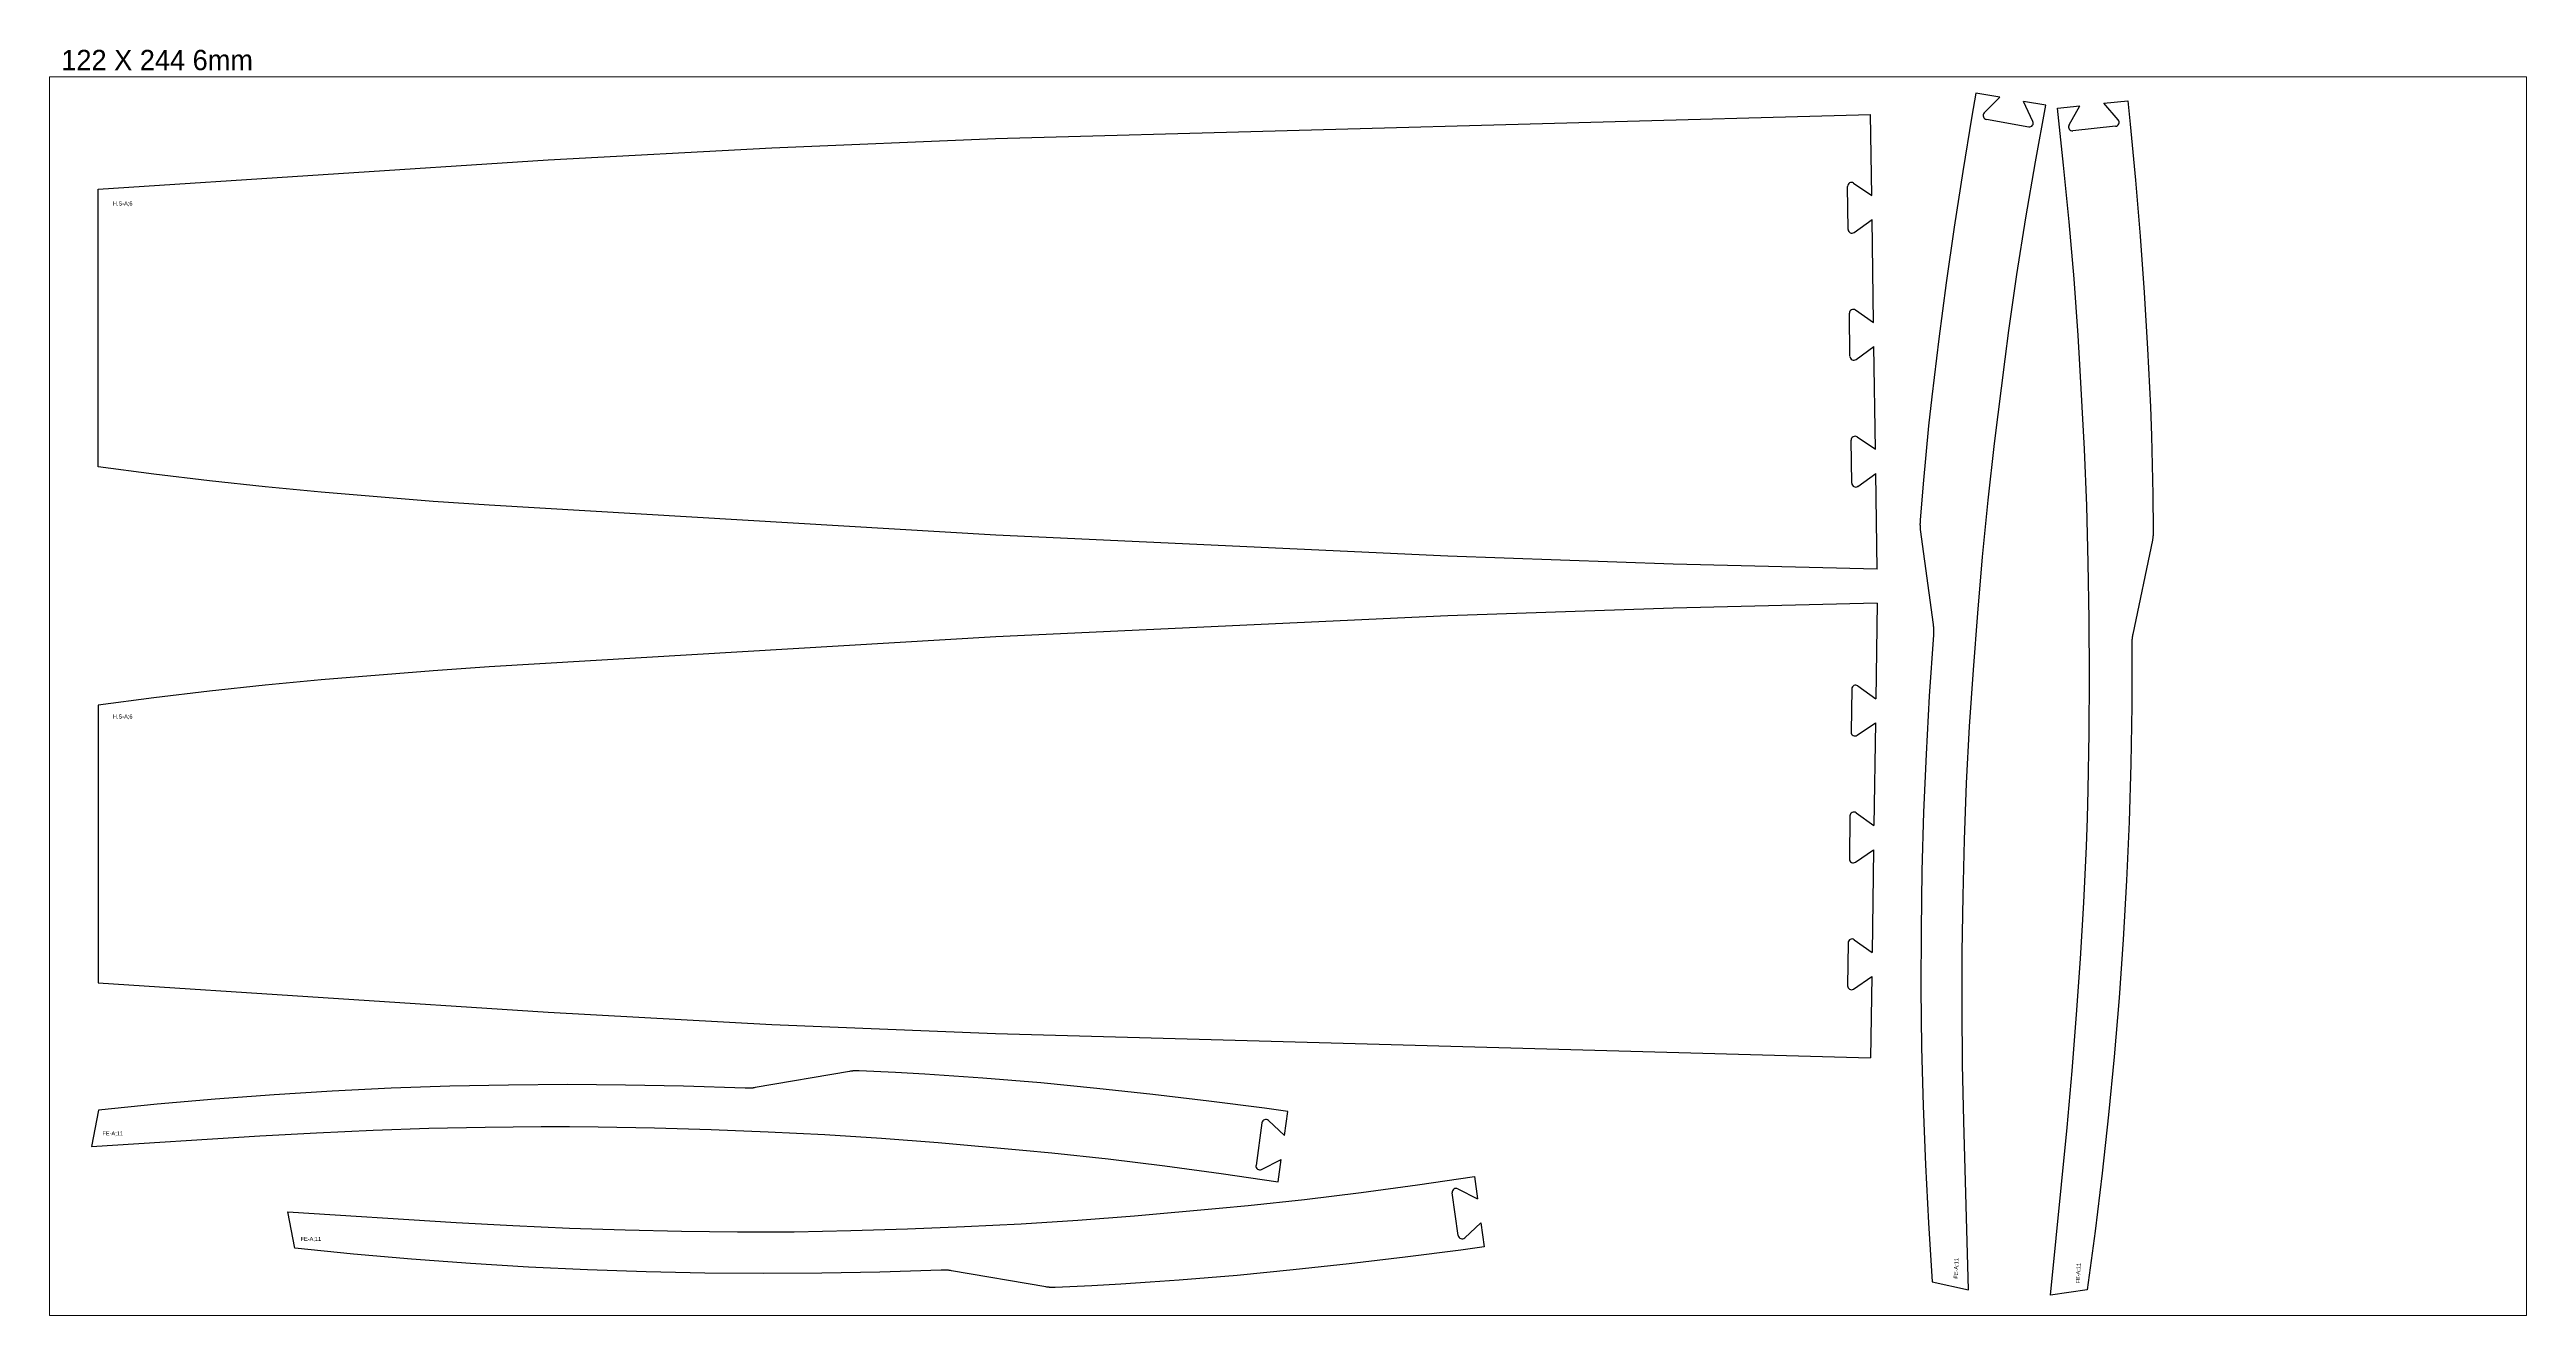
# Model space of a CAD drawing. Header units: millimetres. Extents: x 0 to 7720, y 0 to 5733.
# Drawn here: x 2640 to 5080, y 4486 to 5733 of the extents above; entities that cross this region are included whole.
import ezdxf

# ---------------------------------------------------------------- set-up
doc = ezdxf.new("R2010")
doc.units = ezdxf.units.MM
doc.layers.add('CORTE_6MM', color=1, linetype='Continuous')
doc.layers.add('plate', color=3, linetype='Continuous')

msp = doc.modelspace()

# ---------------------------------------------------------------- linework, layer by layer
at = {"layer": 'CORTE_6MM'}
for p, q in [((4561.3, 5685.9, 349.2), (4537.7, 5690, 349.2)), ((4545.9, 5670.5, 349.2), (4561.3, 5685.9, 349.2)), ((4435.1, 5589.1), (4433.9, 5668.9)), ((4548, 5664.1, 349.2), (4589.7, 5656.8, 349.2)), ((4606.5, 5677.9, 349.2), (4584.7, 5681.8, 349.2)), ((4593.8, 5662.1, 349.2), (4584.7, 5681.8, 349.2)), ((4617.9, 5675.1, 349.2), (4639.9, 5677.4, 349.2)), ((4629.4, 5658.5, 349.2), (4639.9, 5677.4, 349.2)), ((4663.6, 5679.9, 349.2), (4687.3, 5682.3, 349.2)), ((4677.8, 5663.5, 349.2), (4663.6, 5679.9, 349.2)), ((4675.3, 5657.2, 349.2), (4633.1, 5652.8, 349.2)), ((4411.8, 5555.6), (4411.2, 5598)), ((4417.1, 5601.2), (4435.1, 5589.1)), ((4417.8, 5552.6), (4435.4, 5565.3)), ((4436.8, 5464.1), (4435.4, 5565.3)), ((4413.6, 5430.7), (4413, 5473.1)), ((4418.9, 5476.3), (4436.8, 5464.1)), ((4419.6, 5427.6), (4437.2, 5440.3)), ((4438.6, 5339.1), (4437.2, 5440.3)), ((4415.4, 5305.7), (4414.7, 5348.1)), ((4420.7, 5351.3), (4438.6, 5339.1)), ((4421.4, 5302.6), (4439, 5315.3)), ((4440.3, 5221), (4439, 5315.3)), ((4440.3, 5187.7), (4439, 5093.4)), ((4415.4, 5103.1), (4414.7, 5060.7)), ((4421.4, 5106.1), (4439, 5093.4)), ((4420.7, 5057.5), (4438.6, 5069.7)), ((4438.6, 5069.7), (4437.2, 4968.4)), ((4413.6, 4978.1), (4413, 4935.7)), ((4419.6, 4981.1), (4437.2, 4968.4)), ((4418.9, 4932.5), (4436.8, 4944.7)), ((4436.8, 4944.7), (4435.4, 4843.4)), ((4417.8, 4856.1), (4435.4, 4843.4)), ((4411.8, 4853.1), (4411.2, 4810.7)), ((4417.1, 4807.5), (4435.1, 4819.7)), ((4435.1, 4819.7), (4433.9, 4739.8)), ((3856.5, 4663.2, 349.2), (3859.9, 4686.9, 349.2)), ((3834.3, 4675.7, 349.2), (3828.5, 4633.7, 349.2)), ((3840.7, 4678, 349.2), (3856.5, 4663.2, 349.2)), ((3833.9, 4629.8, 349.2), (3853.3, 4639.7, 349.2)), ((3850.2, 4617.7, 349.2), (3853.3, 4639.7, 349.2)), ((4043.6, 4622.8, 349.2), (4046.7, 4600.8, 349.2)), ((4027.7, 4564.8, 349.2), (4021.8, 4606.8, 349.2)), ((4027.3, 4610.7, 349.2), (4046.7, 4600.8, 349.2)), ((4034.1, 4562.5, 349.2), (4049.9, 4577.3, 349.2)), ((4049.9, 4577.3, 349.2), (4053.2, 4553.6, 349.2))]:
    msp.add_line(p, q, dxfattribs=at)
for points in [[(4537.7, 5690), (4533.7, 5667.1), (4524.7, 5612.6), (4516.2, 5557.8), (4508.3, 5502.9), (4501, 5447.9), (4494.2, 5390.9), (4491.1, 5362.3), (4488.3, 5333.8), (4485.7, 5305.1), (4482.7, 5269.2), (4482.7, 5268.3), (4482.6, 5267.4), (4482.6, 5267), (4482.6, 5266.5), (4482.6, 5266.1), (4482.5, 5265.6), (4482.5, 5265.2), (4482.5, 5264.8), (4482.6, 5264.4), (4482.6, 5264), (4482.6, 5263.6), (4482.6, 5263.2), (4482.6, 5262.8), (4482.7, 5262.4), (4482.7, 5262), (4482.7, 5261.6), (4482.8, 5261.2), (4482.8, 5260.8), (4482.9, 5260), (4495.6, 5166.4), (4495.7, 5165.4), (4495.7, 5165), (4495.8, 5164.6), (4495.8, 5164.1), (4495.9, 5163.7), (4495.9, 5163.2), (4495.9, 5162.8), (4495.9, 5162.4), (4496, 5161.9), (4496, 5161.5), (4496, 5161), (4496, 5160.5), (4496, 5160), (4496, 5159.7), (4495.9, 5159.3), (4495.9, 5158.4), (4495.8, 5156.4), (4491.6, 5095.9), (4488.5, 5038.8), (4486.1, 4981.7), (4484.5, 4923.8), (4483.6, 4865.9), (4483.5, 4808), (4484.2, 4749.9), (4485.7, 4692.6), (4487.9, 4634.5), (4490.9, 4577.1), (4494.7, 4519), (4494.7, 4519)], [(4440.3, 5221), (4239.3, 5226), (4017.3, 5233.8), (3572.3, 5254.4), (3073, 5283.9), (3017.9, 5287.8), (2907.6, 5296.8), (2852.5, 5302), (2797.5, 5307.9), (2742.6, 5314.5), (2687.8, 5321.7), (2687.9, 5595.2), (3131.1, 5624.2), (3351.5, 5636.1), (3572, 5645.1), (4433.9, 5668.9)], [(4494.7, 4519), (4530.3, 4511.2), (4525.6, 4677.2), (4524.6, 4733.1), (4524.1, 4788.8), (4524.2, 4843.9), (4525, 4899.3), (4526.3, 4954.6), (4527.3, 4982.4), (4528.5, 5010.3), (4531.5, 5066), (4535.2, 5121.8), (4539.4, 5177.7), (4544.2, 5233.2), (4549.8, 5289.1), (4556, 5344.7), (4566.4, 5427.7), (4570.2, 5456.1), (4578.1, 5511.4), (4586.9, 5567.1), (4596.4, 5622.3), (4606.5, 5677.9)], [(4647.1, 4511.2), (4611, 4506), (4627.5, 4671.2), (4632.5, 4726.9), (4636.9, 4782.4), (4640.7, 4837.3), (4643.9, 4892.7), (4646.5, 4947.9), (4647.5, 4975.8), (4648.3, 5003.7), (4649.2, 5059.5), (4649.5, 5115.4), (4649.3, 5171.4), (4648.4, 5227.2), (4646.9, 5283.3), (4644.6, 5339.2), (4640.1, 5422.7), (4638.3, 5451.3), (4634.4, 5507), (4629.5, 5563.2), (4624, 5619), (4617.9, 5675.1)], [(4687.3, 5682.3), (4689.7, 5659.2), (4694.8, 5604.2), (4699.4, 5549), (4703.4, 5493.6), (4706.8, 5438.2), (4709.5, 5380.9), (4710.6, 5352.2), (4711.4, 5323.5), (4711.9, 5294.7), (4712.3, 5258.7), (4712.3, 5257.8), (4712.3, 5256.9), (4712.3, 5256.4), (4712.3, 5256), (4712.3, 5255.5), (4712.2, 5255.1), (4712.2, 5254.7), (4712.2, 5254.3), (4712.2, 5253.9), (4712.1, 5253.5), (4712.1, 5253.1), (4712, 5252.7), (4712, 5252.3), (4711.9, 5251.9), (4711.9, 5251.5), (4711.8, 5251.1), (4711.7, 5250.7), (4711.6, 5250.3), (4711.5, 5249.5), (4692.2, 5157), (4692, 5156.1), (4691.9, 5155.6), (4691.9, 5155.2), (4691.8, 5154.8), (4691.7, 5154.4), (4691.7, 5153.9), (4691.6, 5153.5), (4691.6, 5153), (4691.5, 5152.6), (4691.5, 5152.1), (4691.4, 5151.7), (4691.4, 5151.2), (4691.4, 5150.7), (4691.3, 5150.4), (4691.3, 5150), (4691.3, 5149.1), (4691.3, 5147.1), (4691.1, 5086.4), (4690.2, 5029.3), (4688.5, 4972.2), (4686.1, 4914.3), (4682.8, 4856.4), (4678.8, 4798.7), (4674, 4740.8), (4668.4, 4683.7), (4662.1, 4626), (4655, 4568.9), (4647.1, 4511.2), (4647.1, 4511.2)], [(4440.3, 5187.7), (4239.3, 5182.7), (4017.3, 5175), (3572.3, 5154.3), (3073, 5124.9), (3017.9, 5121), (2907.6, 5111.9), (2852.5, 5106.7), (2797.5, 5100.9), (2742.6, 5094.2), (2687.8, 5087), (2687.9, 4813.5), (3131.1, 4784.6), (3351.5, 4772.7), (3572, 4763.6), (4433.9, 4739.8)], [(3859.9, 4686.9), (3836.8, 4690.1), (3782, 4697.1), (3727, 4703.7), (3671.8, 4709.6), (3616.6, 4715), (3559.3, 4719.7), (3530.7, 4721.8), (3502.1, 4723.6), (3473.3, 4725.2), (3437.4, 4726.9), (3436.5, 4726.9), (3435.5, 4726.9), (3435.1, 4726.9), (3434.6, 4726.9), (3434.2, 4726.9), (3433.7, 4726.9), (3433.3, 4726.9), (3432.9, 4726.9), (3432.5, 4726.9), (3432.1, 4726.8), (3431.7, 4726.8), (3431.3, 4726.8), (3430.9, 4726.7), (3430.6, 4726.7), (3430.2, 4726.7), (3429.8, 4726.6), (3429.4, 4726.6), (3429, 4726.5), (3428.2, 4726.4), (3335, 4710.4), (3334.1, 4710.2), (3333.7, 4710.2), (3333.2, 4710.1), (3332.8, 4710), (3332.4, 4710), (3331.9, 4710), (3331.5, 4709.9), (3331, 4709.9), (3330.6, 4709.8), (3330.1, 4709.8), (3329.7, 4709.8), (3329.2, 4709.8), (3328.7, 4709.8), (3328.4, 4709.8), (3328, 4709.8), (3327.1, 4709.8), (3325.1, 4709.8), (3264.4, 4711.8), (3207.3, 4712.9), (3150.2, 4713.3), (3092.2, 4712.9), (3034.3, 4711.7), (2976.4, 4709.7), (2918.4, 4706.9), (2861.2, 4703.4), (2803.3, 4699.1), (2746, 4694.1), (2688.1, 4688.3), (2688.1, 4688.3)], [(2688.1, 4688.3), (2681.5, 4652.4), (2847.2, 4663), (2903, 4666), (2958.7, 4668.5), (3013.7, 4670.3), (3069.1, 4671.5), (3124.4, 4672.1), (3152.3, 4672.2), (3180.3, 4671.9), (3236, 4670.9), (3291.9, 4669.2), (3347.9, 4667), (3403.6, 4664.1), (3459.6, 4660.6), (3515.4, 4656.3), (3598.7, 4648.9), (3627.2, 4646.1), (3682.8, 4640.1), (3738.7, 4633.3), (3794.3, 4625.8), (3850.2, 4617.7)], [(2881.5, 4552.2), (2874.9, 4588.1), (3040.6, 4577.5), (3096.4, 4574.5), (3152.1, 4572), (3207.1, 4570.2), (3262.5, 4568.9), (3317.8, 4568.3), (3345.7, 4568.3), (3373.6, 4568.5), (3429.4, 4569.6), (3485.3, 4571.2), (3541.3, 4573.5), (3597, 4576.3), (3653, 4579.9), (3708.8, 4584.1), (3792.1, 4591.6), (3820.6, 4594.4), (3876.2, 4600.3), (3932.1, 4607.2), (3987.7, 4614.7), (4043.6, 4622.8)], [(4053.2, 4553.6), (4030.2, 4550.4), (3975.4, 4543.3), (3920.4, 4536.8), (3865.2, 4530.8), (3810, 4525.5), (3752.7, 4520.7), (3724.1, 4518.7), (3695.4, 4516.8), (3666.7, 4515.2), (3630.7, 4513.6), (3629.8, 4513.6), (3628.9, 4513.5), (3628.5, 4513.5), (3628, 4513.5), (3627.6, 4513.5), (3627.1, 4513.5), (3626.7, 4513.6), (3626.3, 4513.6), (3625.9, 4513.6), (3625.5, 4513.6), (3625.1, 4513.6), (3624.7, 4513.7), (3624.3, 4513.7), (3623.9, 4513.8), (3623.5, 4513.8), (3623.2, 4513.9), (3622.8, 4513.9), (3622.4, 4514), (3621.6, 4514.1), (3528.4, 4530.1), (3527.5, 4530.2), (3527.1, 4530.3), (3526.6, 4530.4), (3526.2, 4530.4), (3525.7, 4530.5), (3525.3, 4530.5), (3524.9, 4530.6), (3524.4, 4530.6), (3524, 4530.6), (3523.5, 4530.6), (3523.1, 4530.7), (3522.6, 4530.7), (3522.1, 4530.7), (3521.7, 4530.7), (3521.4, 4530.7), (3520.5, 4530.7), (3518.5, 4530.6), (3457.8, 4528.7), (3400.7, 4527.6), (3343.5, 4527.2), (3285.6, 4527.6), (3227.7, 4528.8), (3169.8, 4530.8), (3111.8, 4533.5), (3054.6, 4537), (2996.7, 4541.3), (2939.4, 4546.4), (2881.5, 4552.2), (2881.5, 4552.2)]]:
    msp.add_lwpolyline(points, dxfattribs=at)
for centre, start, end in [((4548.6, 5667.8, 349.2), 135.0227, 260.0147), ((4590.4, 5660.5, 349.2), 260.0147, 25.0067), ((4674.9, 5661, 349.2), 275.9132, 40.9052), ((4632.7, 5656.6, 349.2), 150.9212, 275.9132), ((4415, 5598.1), 55.8275, 180.8195), ((4415.6, 5555.7), 180.8195, 305.8115), ((4416.8, 5473.1), 55.8275, 180.8195), ((4417.4, 5430.7), 180.8195, 305.8115), ((4418.5, 5348.1), 55.8275, 180.8195), ((4419.2, 5305.7), 180.8195, 305.8115), ((4419.2, 5103), 54.1885, 179.1805), ((4418.5, 5060.6), 179.1805, 304.1725), ((4417.4, 4978), 54.1885, 179.1805), ((4416.8, 4935.6), 179.1805, 304.1725), ((4415.6, 4853), 54.1885, 179.1805), ((4415, 4810.6), 179.1805, 304.1725), ((3838.1, 4675.2, 349.2), 47.0587, 172.0507), ((3832.2, 4633.2, 349.2), 172.0507, 297.0428), ((4025.6, 4607.3, 349.2), 62.9572, 187.9493), ((4031.5, 4565.3, 349.2), 187.9493, 312.9413)]:
    msp.add_arc(centre, 3.8, start, end, dxfattribs=at)
at = {"layer": 'plate', "lineweight": 0}
msp.add_lwpolyline([(2640, 5706), (5080, 5706), (5080, 4486), (2640, 4486)], close=True, dxfattribs=at)

# ---------------------------------------------------------------- texts
at = {"lineweight": 0, "attachment_point": 1}
for s, insert, char_height, width in [('122 X 244 6mm', (2651.6, 5732.5), 20, 47402.464), ('H.S-A;6', (2702.4, 5583.2), 4, 9480.493), ('H.S-A;6', (2702.4, 5077.9), 4, 9480.493), ('FE-A;11', (2692.1, 4667.3), 4, 9480.493), ('FE-A;11', (2887.3, 4563.4), 4, 9480.493)]:
    msp.add_mtext(s, dxfattribs=dict(at, insert=insert, char_height=char_height, width=width))
at = {"lineweight": 0, "char_height": 4, "width": 9480.493, "attachment_point": 1, "rotation": 87.964}
for insert in [(4515.8, 4522.3), (4636.1, 4517.5)]:
    msp.add_mtext('FE-A;11', dxfattribs=dict(at, insert=insert))

doc.saveas('drawing.dxf')
